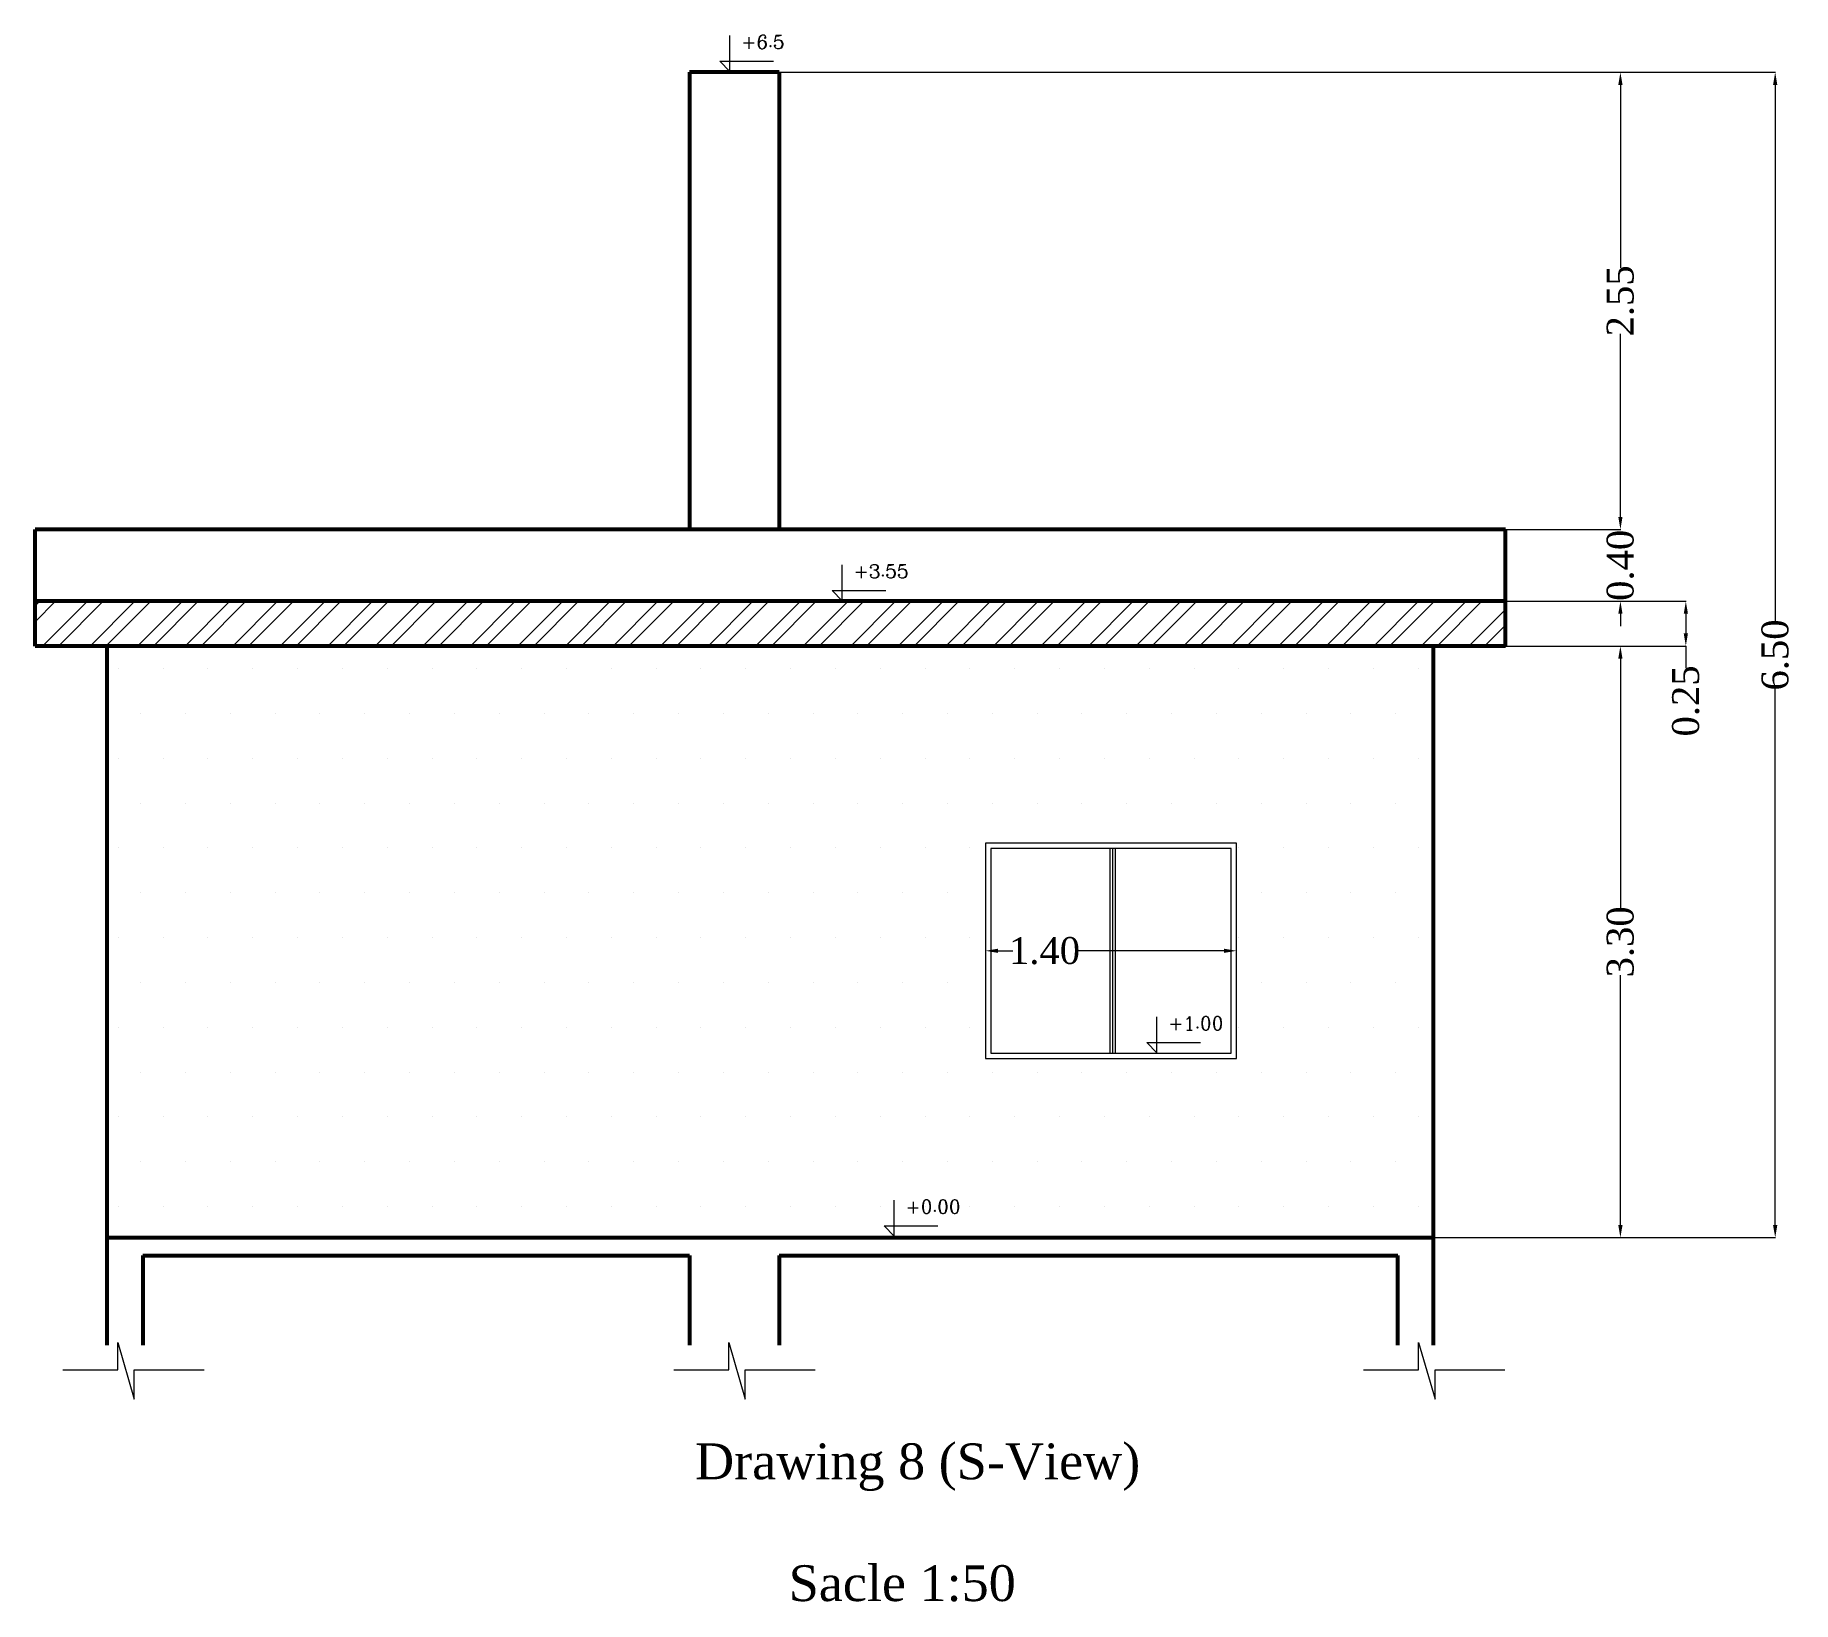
# Model space of a CAD drawing. Extents: x 159757.6 to 159806.1, y 183469.7 to 183536.
# Drawn here: x 159778.66 to 159788.46, y 183527.27 to 183536.01 of the extents above; entities that cross this region are included whole.
import ezdxf

# ---------------------------------------------------------------- set-up
doc = ezdxf.new("R2010")
doc.units = 0
doc.header["$MEASUREMENT"] = 0
doc.header["$PDSIZE"] = 2
for name, color, linetype in [('04', 1, 'Continuous'), ('DIM6', 180, 'Continuous'), ('M1', 3, 'Continuous')]:
    doc.layers.add(name, color=color, linetype=linetype)
doc.layers.add('LINE-NUSS', color=255, linetype='Continuous', lineweight=70)
doc.styles.add('ATT', font='TXT')
doc.styles.get("Standard").update_dxf_attribs({"font": 'times.ttf', "height": 0.15})
doc.styles.add('style13', font='times.ttf', dxfattribs={"height": 0.06})
doc.styles.add('STYLE2', font='romanc.shx', dxfattribs={"height": 50})
doc.dimstyles.new('Copy of dss', dxfattribs={"dimtxt": 0.18, "dimasz": 0.07, "dimexe": 0.18, "dimexo": 0.0625, "dimgap": 0.09, "dimtad": 0, "dimtoh": 1, "dimrnd": 0.05, "dimzin": 0, "dimdsep": 46, "dimtxsty": 'ATT', "dimcen": 0.09, "dimse1": 1, "dimse2": 1, "dimclrd": 8, "dimclrt": 2, "dimadec": 0, "dimazin": 0, "dimtfac": 1, "dimtofl": 0, "dimtmove": 0, "dimatfit": 3, "dimfxl": 0.18, "dimtolj": 1, "dimtzin": 0, "dimarcsym": 0})

msp = doc.modelspace()

# ---------------------------------------------------------------- texts
at = {"layer": 'DIM6', "color": 7, "linetype": 'Continuous', "style": 'style13'}
for s, p in [('Drawing 8 (S-View)', (159782.3419, 183527.9521)), ('Sacle 1:50', (159782.8643, 183527.2726))]:
    msp.add_text(s, height=0.2, dxfattribs=at).set_placement(p)
at = {"layer": 'M1', "color": 0, "linetype": 'ByBlock', "style": 'STYLE2'}
for s, p in [('+6.5', (159782.5989, 183535.9305)), ('+3.55', (159783.2253, 183532.9784)), ('+1.00', (159784.981, 183530.4569)), ('+0.00', (159783.5152, 183529.434))]:
    msp.add_text(s, height=0.07644, dxfattribs=at).set_placement(p)

# ---------------------------------------------------------------- blocks, each defined once
blk = doc.blocks.new('*D145')
at = {"layer": 'DEFPOINTS', "color": 0, "linetype": 'Continuous', "transparency": 16777216}
for p in [(159786.4615, 183532.5996), (159787.5032, 183532.5996), (159786.4615, 183529.2996)]:
    blk.add_point(p, dxfattribs=at)
at = {"layer": 'DIM6', "color": 0, "linetype": 'Continuous', "lineweight": -2, "transparency": 16777216}
for p, q in [((159786.4635, 183532.5996), (159787.5047, 183532.5996)), ((159786.4635, 183529.2996), (159787.5047, 183529.2996))]:
    blk.add_line(p, q, dxfattribs=at)
at = {"layer": 'DIM6', "color": 7, "linetype": 'Continuous', "lineweight": -2, "transparency": 16777216}
for p, q in [((159787.5032, 183532.5296), (159787.5032, 183531.135)), ((159787.5032, 183529.3696), (159787.5032, 183530.7643))]:
    blk.add_line(p, q, dxfattribs=at)
at = {"layer": 'DIM6', "color": 7, "linetype": 'Continuous', "transparency": 16777216}
for points in [[(159787.4915, 183532.5296), (159787.5149, 183532.5296), (159787.5032, 183532.5996)], [(159787.4915, 183529.3696), (159787.5149, 183529.3696), (159787.5032, 183529.2996)]]:
    blk.add_solid(points, dxfattribs=at)
at = {"layer": 'DIM6', "color": 7, "linetype": 'Continuous', "transparency": 16777216, "insert": (159787.5032, 183530.9496), "char_height": 0.15, "attachment_point": 5, "rotation": 90}
blk.add_mtext('\\A1;3.30', dxfattribs=at)
blk = doc.blocks.new('*D146')
at = {"layer": 'DEFPOINTS', "color": 0, "linetype": 'Continuous', "transparency": 16777216}
for p in [(159786.8615, 183532.8496), (159787.8681, 183532.8496), (159786.4615, 183532.5996)]:
    blk.add_point(p, dxfattribs=at)
at = {"layer": 'DIM6', "color": 0, "linetype": 'Continuous', "lineweight": -2, "transparency": 16777216}
for p, q in [((159786.8635, 183532.8496), (159787.8696, 183532.8496)), ((159786.4635, 183532.5996), (159787.8696, 183532.5996))]:
    blk.add_line(p, q, dxfattribs=at)
at = {"layer": 'DIM6', "color": 7, "linetype": 'Continuous', "lineweight": -2, "transparency": 16777216}
for p, q in [((159787.8681, 183532.7796), (159787.8681, 183532.6696)), ((159787.8681, 183532.5996), (159787.8681, 183532.4759))]:
    blk.add_line(p, q, dxfattribs=at)
at = {"layer": 'DIM6', "color": 7, "linetype": 'Continuous', "transparency": 16777216}
for points in [[(159787.8564, 183532.7796), (159787.8798, 183532.7796), (159787.8681, 183532.8496)], [(159787.8564, 183532.6696), (159787.8798, 183532.6696), (159787.8681, 183532.5996)]]:
    blk.add_solid(points, dxfattribs=at)
at = {"layer": 'DIM6', "color": 7, "linetype": 'Continuous', "transparency": 16777216, "insert": (159787.8681, 183532.2934), "char_height": 0.15, "attachment_point": 5, "rotation": 90}
blk.add_mtext('\\A1;0.25', dxfattribs=at)
blk = doc.blocks.new('*D147')
at = {"layer": 'DEFPOINTS', "color": 0, "linetype": 'Continuous', "transparency": 16777216}
for p in [(159786.8615, 183533.2496), (159787.5032, 183533.2496), (159786.8615, 183532.8496)]:
    blk.add_point(p, dxfattribs=at)
at = {"layer": 'DIM6', "color": 7, "linetype": 'Continuous', "lineweight": -2, "transparency": 16777216}
for p, q in [((159787.5032, 183533.3196), (159787.5032, 183533.3896)), ((159787.5032, 183532.7796), (159787.5032, 183532.7096))]:
    blk.add_line(p, q, dxfattribs=at)
at = {"layer": 'DIM6', "color": 0, "linetype": 'Continuous', "lineweight": -2, "transparency": 16777216}
for p, q in [((159786.8635, 183533.2496), (159787.5047, 183533.2496)), ((159786.8635, 183532.8496), (159787.5047, 183532.8496))]:
    blk.add_line(p, q, dxfattribs=at)
at = {"layer": 'DIM6', "color": 7, "linetype": 'Continuous', "transparency": 16777216}
for points in [[(159787.4915, 183533.3196), (159787.5149, 183533.3196), (159787.5032, 183533.2496)], [(159787.4915, 183532.7796), (159787.5149, 183532.7796), (159787.5032, 183532.8496)]]:
    blk.add_solid(points, dxfattribs=at)
at = {"layer": 'DIM6', "color": 7, "linetype": 'Continuous', "transparency": 16777216, "insert": (159787.5032, 183533.0496), "char_height": 0.15, "attachment_point": 5, "rotation": 90}
blk.add_mtext('\\A1;0.40', dxfattribs=at)
blk = doc.blocks.new('*D148')
at = {"layer": 'DEFPOINTS', "color": 0, "linetype": 'Continuous', "transparency": 16777216}
for p in [(159782.8115, 183535.7996), (159787.5032, 183535.7996), (159786.8615, 183533.2496)]:
    blk.add_point(p, dxfattribs=at)
at = {"layer": 'DIM6', "color": 0, "linetype": 'Continuous', "lineweight": -2, "transparency": 16777216}
for p, q in [((159782.8135, 183535.7996), (159787.5047, 183535.7996)), ((159786.8635, 183533.2496), (159787.5047, 183533.2496))]:
    blk.add_line(p, q, dxfattribs=at)
at = {"layer": 'DIM6', "color": 7, "linetype": 'Continuous', "lineweight": -2, "transparency": 16777216}
for p, q in [((159787.5032, 183535.7296), (159787.5032, 183534.7088)), ((159787.5032, 183533.3196), (159787.5032, 183534.3405))]:
    blk.add_line(p, q, dxfattribs=at)
at = {"layer": 'DIM6', "color": 7, "linetype": 'Continuous', "transparency": 16777216}
for points in [[(159787.4915, 183535.7296), (159787.5149, 183535.7296), (159787.5032, 183535.7996)], [(159787.4915, 183533.3196), (159787.5149, 183533.3196), (159787.5032, 183533.2496)]]:
    blk.add_solid(points, dxfattribs=at)
at = {"layer": 'DIM6', "color": 7, "linetype": 'Continuous', "transparency": 16777216, "insert": (159787.5032, 183534.5246), "char_height": 0.15, "attachment_point": 5, "rotation": 90}
blk.add_mtext('\\A1;2.55', dxfattribs=at)
blk = doc.blocks.new('*D149')
at = {"layer": 'DEFPOINTS', "color": 0, "linetype": 'Continuous', "transparency": 16777216}
for p in [(159782.8135, 183535.7996), (159788.3665, 183535.7996), (159786.4635, 183529.2996)]:
    blk.add_point(p, dxfattribs=at)
at = {"layer": 'DIM6', "color": 0, "linetype": 'Continuous', "lineweight": -2, "transparency": 16777216}
for p, q in [((159782.8155, 183535.7996), (159788.368, 183535.7996)), ((159786.4655, 183529.2996), (159788.368, 183529.2996))]:
    blk.add_line(p, q, dxfattribs=at)
at = {"layer": 'DIM6', "color": 7, "linetype": 'Continuous', "lineweight": -2, "transparency": 16777216}
for p, q in [((159788.3665, 183535.7296), (159788.3665, 183532.7347)), ((159788.3665, 183529.3696), (159788.3665, 183532.3645))]:
    blk.add_line(p, q, dxfattribs=at)
at = {"layer": 'DIM6', "color": 7, "linetype": 'Continuous', "transparency": 16777216}
for points in [[(159788.3548, 183535.7296), (159788.3782, 183535.7296), (159788.3665, 183535.7996)], [(159788.3548, 183529.3696), (159788.3782, 183529.3696), (159788.3665, 183529.2996)]]:
    blk.add_solid(points, dxfattribs=at)
at = {"layer": 'DIM6', "color": 7, "linetype": 'Continuous', "transparency": 16777216, "insert": (159788.3665, 183532.5496), "char_height": 0.15, "attachment_point": 5, "rotation": 90}
blk.add_mtext('\\A1;6.50', dxfattribs=at)
blk = doc.blocks.new('*D150')
at = {"layer": 'DEFPOINTS', "color": 0, "linetype": 'Continuous', "transparency": 16777216}
for p in [(159783.9615, 183530.8996), (159785.3615, 183530.8996), (159785.3615, 183530.8996)]:
    blk.add_point(p, dxfattribs=at)
at = {"layer": 'DIM6', "color": 0, "linetype": 'Continuous', "lineweight": -2, "transparency": 16777216}
for p, q in [((159783.9615, 183530.9016), (159783.9615, 183530.9011)), ((159785.3615, 183530.9016), (159785.3615, 183530.9011))]:
    blk.add_line(p, q, dxfattribs=at)
at = {"layer": 'DIM6', "color": 7, "linetype": 'Continuous', "lineweight": -2, "transparency": 16777216}
for p, q in [((159784.0315, 183530.8996), (159784.1144, 183530.8996)), ((159785.2915, 183530.8996), (159784.4681, 183530.8996))]:
    blk.add_line(p, q, dxfattribs=at)
at = {"layer": 'DIM6', "color": 7, "linetype": 'Continuous', "transparency": 16777216}
for points in [[(159784.0315, 183530.9113), (159784.0315, 183530.888), (159783.9615, 183530.8996)], [(159785.2915, 183530.9113), (159785.2915, 183530.888), (159785.3615, 183530.8996)]]:
    blk.add_solid(points, dxfattribs=at)
at = {"layer": 'DIM6', "color": 7, "linetype": 'Continuous', "transparency": 16777216, "insert": (159784.2913, 183530.8996), "char_height": 0.15, "attachment_point": 5}
blk.add_mtext('\\A1;1.40', dxfattribs=at)

# ---------------------------------------------------------------- dimensions: what is measured, and where the dimension line sits
at = {"layer": 'DIM6', "color": 7, "linetype": 'Continuous'}
for base, p1, p2, picture, middle in [((159787.5032, 183535.7996), (159786.8615, 183533.2496), (159782.8115, 183535.7996), '*D148', (159787.5032, 183534.5246)), ((159788.3665, 183535.7996), (159786.4635, 183529.2996), (159782.8135, 183535.7996), '*D149', (159788.3665, 183532.5496)), ((159787.5032, 183533.2496), (159786.8615, 183532.8496), (159786.8615, 183533.2496), '*D147', (159787.5032, 183533.0496)), ((159787.5032, 183532.5996), (159786.4615, 183529.2996), (159786.4615, 183532.5996), '*D145', (159787.5032, 183530.9496))]:
    dim = msp.add_linear_dim(base=base, p1=p1, p2=p2, angle=90, dimstyle='Copy of dss', override={"dimtxt": 0.05, "dimexe": 0.0015, "dimexo": 0.002, "dimgap": 0, "dimtoh": 0, "dimtxsty": 'Standard', "dimse1": 0, "dimse2": 0, "dimclrd": 7, "dimclrt": 7, "dimfxl": 0}, dxfattribs=at)
    dim.commit()
    dim.dimension.update_dxf_attribs({"geometry": picture, "text_midpoint": middle})
dim = msp.add_linear_dim(base=(159787.8681, 183532.8496), p1=(159786.4615, 183532.5996), p2=(159786.8615, 183532.8496), angle=90, dimstyle='Copy of dss', override={"dimtxt": 0.05, "dimexe": 0.0015, "dimexo": 0.002, "dimgap": 0, "dimtoh": 0, "dimtxsty": 'Standard', "dimse1": 0, "dimse2": 0, "dimclrd": 7, "dimclrt": 7, "dimfxl": 0}, dxfattribs=at)
dim.commit()
dim.dimension.update_dxf_attribs({"geometry": '*D146', "text_midpoint": (159787.8681, 183532.2934), "dimtype": 160})
dim = msp.add_linear_dim(base=(159785.3615, 183530.8996), p1=(159783.9615, 183530.8996), p2=(159785.3615, 183530.8996), dimstyle='Copy of dss', override={"dimtxt": 0.05, "dimexe": 0.0015, "dimexo": 0.002, "dimgap": 0, "dimtoh": 0, "dimtxsty": 'Standard', "dimse1": 0, "dimse2": 0, "dimclrd": 7, "dimclrt": 7, "dimfxl": 0}, dxfattribs=at)
dim.commit()
dim.dimension.update_dxf_attribs({"geometry": '*D150', "text_midpoint": (159784.2913, 183530.8996), "dimtype": 160})

# ---------------------------------------------------------------- hatches: boundary and pattern name
at = {"layer": 'DIM6', "linetype": 'Continuous'}
h = msp.add_hatch(dxfattribs=at)
h.set_pattern_fill('ANSI32', scale=0.5, style=0)
h.set_pattern_definition([(45, (0, 10.22356), (-0.13258252147, 0.13258252147), []), (45, (0.08839, 10.22356), (-0.13258252147, 0.13258252147), [])])
h.paths.add_polyline_path([(159778.6615, 183532.5996), (159786.8615, 183532.5996), (159786.8615, 183532.8496), (159778.6615, 183532.8496)])

# ---------------------------------------------------------------- linework, layer by layer
at = {"layer": '04', "color": 0}
for p, q in [((159782.5363, 183535.8046), (159782.5363, 183536.0046)), ((159782.4797, 183535.8612), (159782.5363, 183535.8046)), ((159782.4797, 183535.8612), (159782.7797, 183535.8612)), ((159783.1626, 183532.8525), (159783.1626, 183533.0525)), ((159783.1061, 183532.9091), (159783.1626, 183532.8525)), ((159783.1061, 183532.9091), (159783.4061, 183532.9091)), ((159784.9184, 183530.331), (159784.9184, 183530.531)), ((159784.8618, 183530.3876), (159784.9184, 183530.331)), ((159784.8618, 183530.3876), (159785.1618, 183530.3876)), ((159783.4525, 183529.3082), (159783.4525, 183529.5082)), ((159783.396, 183529.3647), (159783.4525, 183529.3082)), ((159783.396, 183529.3647), (159783.696, 183529.3647))]:
    msp.add_line(p, q, dxfattribs=at)
at = {"layer": 'DIM6', "color": 7, "linetype": 'Continuous'}
for p, q in [((159779.125, 183532.4736), (159779.125, 183532.4736)), ((159779.375, 183532.4736), (159779.375, 183532.4736)), ((159779.625, 183532.4736), (159779.625, 183532.4736)), ((159779.875, 183532.4736), (159779.875, 183532.4736)), ((159780.125, 183532.4736), (159780.125, 183532.4736)), ((159780.375, 183532.4736), (159780.375, 183532.4736)), ((159780.625, 183532.4736), (159780.625, 183532.4736)), ((159780.875, 183532.4736), (159780.875, 183532.4736)), ((159781.125, 183532.4736), (159781.125, 183532.4736)), ((159781.375, 183532.4736), (159781.375, 183532.4736)), ((159781.625, 183532.4736), (159781.625, 183532.4736)), ((159781.875, 183532.4736), (159781.875, 183532.4736)), ((159782.125, 183532.4736), (159782.125, 183532.4736)), ((159782.375, 183532.4736), (159782.375, 183532.4736)), ((159782.625, 183532.4736), (159782.625, 183532.4736)), ((159782.875, 183532.4736), (159782.875, 183532.4736)), ((159783.125, 183532.4736), (159783.125, 183532.4736)), ((159783.375, 183532.4736), (159783.375, 183532.4736)), ((159783.625, 183532.4736), (159783.625, 183532.4736)), ((159783.875, 183532.4736), (159783.875, 183532.4736)), ((159784.125, 183532.4736), (159784.125, 183532.4736)), ((159784.375, 183532.4736), (159784.375, 183532.4736)), ((159784.625, 183532.4736), (159784.625, 183532.4736)), ((159784.875, 183532.4736), (159784.875, 183532.4736)), ((159785.125, 183532.4736), (159785.125, 183532.4736)), ((159785.375, 183532.4736), (159785.375, 183532.4736)), ((159785.625, 183532.4736), (159785.625, 183532.4736)), ((159785.875, 183532.4736), (159785.875, 183532.4736)), ((159786.125, 183532.4736), (159786.125, 183532.4736)), ((159786.375, 183532.4736), (159786.375, 183532.4736)), ((159779.25, 183532.2236), (159779.25, 183532.2236)), ((159779.5, 183532.2236), (159779.5, 183532.2236)), ((159779.75, 183532.2236), (159779.75, 183532.2236)), ((159780, 183532.2236), (159780, 183532.2236)), ((159780.25, 183532.2236), (159780.25, 183532.2236)), ((159780.5, 183532.2236), (159780.5, 183532.2236)), ((159780.75, 183532.2236), (159780.75, 183532.2236)), ((159781, 183532.2236), (159781, 183532.2236)), ((159781.25, 183532.2236), (159781.25, 183532.2236)), ((159781.5, 183532.2236), (159781.5, 183532.2236)), ((159781.75, 183532.2236), (159781.75, 183532.2236)), ((159782, 183532.2236), (159782, 183532.2236)), ((159782.25, 183532.2236), (159782.25, 183532.2236)), ((159782.5, 183532.2236), (159782.5, 183532.2236)), ((159782.75, 183532.2236), (159782.75, 183532.2236)), ((159783, 183532.2236), (159783, 183532.2236)), ((159783.25, 183532.2236), (159783.25, 183532.2236)), ((159783.5, 183532.2236), (159783.5, 183532.2236)), ((159783.75, 183532.2236), (159783.75, 183532.2236)), ((159784, 183532.2236), (159784, 183532.2236)), ((159784.25, 183532.2236), (159784.25, 183532.2236)), ((159784.5, 183532.2236), (159784.5, 183532.2236)), ((159784.75, 183532.2236), (159784.75, 183532.2236)), ((159785, 183532.2236), (159785, 183532.2236)), ((159785.25, 183532.2236), (159785.25, 183532.2236)), ((159785.5, 183532.2236), (159785.5, 183532.2236)), ((159785.75, 183532.2236), (159785.75, 183532.2236)), ((159786, 183532.2236), (159786, 183532.2236)), ((159786.25, 183532.2236), (159786.25, 183532.2236)), ((159779.125, 183531.9736), (159779.125, 183531.9736)), ((159779.375, 183531.9736), (159779.375, 183531.9736)), ((159779.625, 183531.9736), (159779.625, 183531.9736)), ((159779.875, 183531.9736), (159779.875, 183531.9736)), ((159780.125, 183531.9736), (159780.125, 183531.9736)), ((159780.375, 183531.9736), (159780.375, 183531.9736)), ((159780.625, 183531.9736), (159780.625, 183531.9736)), ((159780.875, 183531.9736), (159780.875, 183531.9736)), ((159781.125, 183531.9736), (159781.125, 183531.9736)), ((159781.375, 183531.9736), (159781.375, 183531.9736)), ((159781.625, 183531.9736), (159781.625, 183531.9736)), ((159781.875, 183531.9736), (159781.875, 183531.9736)), ((159782.125, 183531.9736), (159782.125, 183531.9736)), ((159782.375, 183531.9736), (159782.375, 183531.9736)), ((159782.625, 183531.9736), (159782.625, 183531.9736)), ((159782.875, 183531.9736), (159782.875, 183531.9736)), ((159783.125, 183531.9736), (159783.125, 183531.9736)), ((159783.375, 183531.9736), (159783.375, 183531.9736)), ((159783.625, 183531.9736), (159783.625, 183531.9736)), ((159783.875, 183531.9736), (159783.875, 183531.9736)), ((159784.125, 183531.9736), (159784.125, 183531.9736)), ((159784.375, 183531.9736), (159784.375, 183531.9736)), ((159784.625, 183531.9736), (159784.625, 183531.9736)), ((159784.875, 183531.9736), (159784.875, 183531.9736)), ((159785.125, 183531.9736), (159785.125, 183531.9736)), ((159785.375, 183531.9736), (159785.375, 183531.9736)), ((159785.625, 183531.9736), (159785.625, 183531.9736)), ((159785.875, 183531.9736), (159785.875, 183531.9736)), ((159786.125, 183531.9736), (159786.125, 183531.9736)), ((159786.375, 183531.9736), (159786.375, 183531.9736)), ((159779.25, 183531.7236), (159779.25, 183531.7236)), ((159779.5, 183531.7236), (159779.5, 183531.7236)), ((159779.75, 183531.7236), (159779.75, 183531.7236)), ((159780, 183531.7236), (159780, 183531.7236)), ((159780.25, 183531.7236), (159780.25, 183531.7236)), ((159780.5, 183531.7236), (159780.5, 183531.7236)), ((159780.75, 183531.7236), (159780.75, 183531.7236)), ((159781, 183531.7236), (159781, 183531.7236)), ((159781.25, 183531.7236), (159781.25, 183531.7236)), ((159781.5, 183531.7236), (159781.5, 183531.7236)), ((159781.75, 183531.7236), (159781.75, 183531.7236)), ((159782, 183531.7236), (159782, 183531.7236)), ((159782.25, 183531.7236), (159782.25, 183531.7236)), ((159782.5, 183531.7236), (159782.5, 183531.7236)), ((159782.75, 183531.7236), (159782.75, 183531.7236)), ((159783, 183531.7236), (159783, 183531.7236)), ((159783.25, 183531.7236), (159783.25, 183531.7236)), ((159783.5, 183531.7236), (159783.5, 183531.7236)), ((159783.75, 183531.7236), (159783.75, 183531.7236)), ((159784, 183531.7236), (159784, 183531.7236)), ((159784.25, 183531.7236), (159784.25, 183531.7236)), ((159784.5, 183531.7236), (159784.5, 183531.7236)), ((159784.75, 183531.7236), (159784.75, 183531.7236)), ((159785, 183531.7236), (159785, 183531.7236)), ((159785.25, 183531.7236), (159785.25, 183531.7236)), ((159785.5, 183531.7236), (159785.5, 183531.7236)), ((159785.75, 183531.7236), (159785.75, 183531.7236)), ((159786, 183531.7236), (159786, 183531.7236)), ((159786.25, 183531.7236), (159786.25, 183531.7236)), ((159779.125, 183531.4736), (159779.125, 183531.4736)), ((159779.375, 183531.4736), (159779.375, 183531.4736)), ((159779.625, 183531.4736), (159779.625, 183531.4736)), ((159779.875, 183531.4736), (159779.875, 183531.4736)), ((159780.125, 183531.4736), (159780.125, 183531.4736)), ((159780.375, 183531.4736), (159780.375, 183531.4736)), ((159780.625, 183531.4736), (159780.625, 183531.4736)), ((159780.875, 183531.4736), (159780.875, 183531.4736)), ((159781.125, 183531.4736), (159781.125, 183531.4736)), ((159781.375, 183531.4736), (159781.375, 183531.4736)), ((159781.625, 183531.4736), (159781.625, 183531.4736)), ((159781.875, 183531.4736), (159781.875, 183531.4736)), ((159782.125, 183531.4736), (159782.125, 183531.4736)), ((159782.375, 183531.4736), (159782.375, 183531.4736)), ((159782.625, 183531.4736), (159782.625, 183531.4736)), ((159782.875, 183531.4736), (159782.875, 183531.4736)), ((159783.125, 183531.4736), (159783.125, 183531.4736)), ((159783.375, 183531.4736), (159783.375, 183531.4736)), ((159783.625, 183531.4736), (159783.625, 183531.4736)), ((159783.875, 183531.4736), (159783.875, 183531.4736)), ((159785.3315, 183531.4696), (159783.9915, 183531.4696)), ((159783.9915, 183531.4696), (159783.9915, 183530.3296)), ((159784.6565, 183530.3296), (159784.6565, 183531.4696)), ((159784.6715, 183530.3296), (159784.6715, 183531.4696)), ((159784.6865, 183530.3296), (159784.6865, 183531.4696)), ((159785.3315, 183530.3296), (159785.3315, 183531.4696)), ((159785.375, 183531.4736), (159785.375, 183531.4736)), ((159785.625, 183531.4736), (159785.625, 183531.4736)), ((159785.875, 183531.4736), (159785.875, 183531.4736)), ((159786.125, 183531.4736), (159786.125, 183531.4736)), ((159786.375, 183531.4736), (159786.375, 183531.4736)), ((159779.25, 183531.2236), (159779.25, 183531.2236)), ((159779.5, 183531.2236), (159779.5, 183531.2236)), ((159779.75, 183531.2236), (159779.75, 183531.2236)), ((159780, 183531.2236), (159780, 183531.2236)), ((159780.25, 183531.2236), (159780.25, 183531.2236)), ((159780.5, 183531.2236), (159780.5, 183531.2236)), ((159780.75, 183531.2236), (159780.75, 183531.2236)), ((159781, 183531.2236), (159781, 183531.2236)), ((159781.25, 183531.2236), (159781.25, 183531.2236)), ((159781.5, 183531.2236), (159781.5, 183531.2236)), ((159781.75, 183531.2236), (159781.75, 183531.2236)), ((159782, 183531.2236), (159782, 183531.2236)), ((159782.25, 183531.2236), (159782.25, 183531.2236)), ((159782.5, 183531.2236), (159782.5, 183531.2236)), ((159782.75, 183531.2236), (159782.75, 183531.2236)), ((159783, 183531.2236), (159783, 183531.2236)), ((159783.25, 183531.2236), (159783.25, 183531.2236)), ((159783.5, 183531.2236), (159783.5, 183531.2236)), ((159783.75, 183531.2236), (159783.75, 183531.2236)), ((159785.5, 183531.2236), (159785.5, 183531.2236)), ((159785.75, 183531.2236), (159785.75, 183531.2236)), ((159786, 183531.2236), (159786, 183531.2236)), ((159786.25, 183531.2236), (159786.25, 183531.2236)), ((159779.125, 183530.9736), (159779.125, 183530.9736)), ((159779.375, 183530.9736), (159779.375, 183530.9736)), ((159779.625, 183530.9736), (159779.625, 183530.9736)), ((159779.875, 183530.9736), (159779.875, 183530.9736)), ((159780.125, 183530.9736), (159780.125, 183530.9736)), ((159780.375, 183530.9736), (159780.375, 183530.9736)), ((159780.625, 183530.9736), (159780.625, 183530.9736)), ((159780.875, 183530.9736), (159780.875, 183530.9736)), ((159781.125, 183530.9736), (159781.125, 183530.9736)), ((159781.375, 183530.9736), (159781.375, 183530.9736)), ((159781.625, 183530.9736), (159781.625, 183530.9736)), ((159781.875, 183530.9736), (159781.875, 183530.9736)), ((159782.125, 183530.9736), (159782.125, 183530.9736)), ((159782.375, 183530.9736), (159782.375, 183530.9736)), ((159782.625, 183530.9736), (159782.625, 183530.9736)), ((159782.875, 183530.9736), (159782.875, 183530.9736)), ((159783.125, 183530.9736), (159783.125, 183530.9736)), ((159783.375, 183530.9736), (159783.375, 183530.9736)), ((159783.625, 183530.9736), (159783.625, 183530.9736)), ((159783.875, 183530.9736), (159783.875, 183530.9736)), ((159785.375, 183530.9736), (159785.375, 183530.9736)), ((159785.625, 183530.9736), (159785.625, 183530.9736)), ((159785.875, 183530.9736), (159785.875, 183530.9736)), ((159786.125, 183530.9736), (159786.125, 183530.9736)), ((159786.375, 183530.9736), (159786.375, 183530.9736)), ((159779.25, 183530.7236), (159779.25, 183530.7236)), ((159779.5, 183530.7236), (159779.5, 183530.7236)), ((159779.75, 183530.7236), (159779.75, 183530.7236)), ((159780, 183530.7236), (159780, 183530.7236)), ((159780.25, 183530.7236), (159780.25, 183530.7236)), ((159780.5, 183530.7236), (159780.5, 183530.7236)), ((159780.75, 183530.7236), (159780.75, 183530.7236)), ((159781, 183530.7236), (159781, 183530.7236)), ((159781.25, 183530.7236), (159781.25, 183530.7236)), ((159781.5, 183530.7236), (159781.5, 183530.7236)), ((159781.75, 183530.7236), (159781.75, 183530.7236)), ((159782, 183530.7236), (159782, 183530.7236)), ((159782.25, 183530.7236), (159782.25, 183530.7236)), ((159782.5, 183530.7236), (159782.5, 183530.7236)), ((159782.75, 183530.7236), (159782.75, 183530.7236)), ((159783, 183530.7236), (159783, 183530.7236)), ((159783.25, 183530.7236), (159783.25, 183530.7236)), ((159783.5, 183530.7236), (159783.5, 183530.7236)), ((159783.75, 183530.7236), (159783.75, 183530.7236)), ((159785.5, 183530.7236), (159785.5, 183530.7236)), ((159785.75, 183530.7236), (159785.75, 183530.7236)), ((159786, 183530.7236), (159786, 183530.7236)), ((159786.25, 183530.7236), (159786.25, 183530.7236)), ((159779.125, 183530.4736), (159779.125, 183530.4736)), ((159779.375, 183530.4736), (159779.375, 183530.4736)), ((159779.625, 183530.4736), (159779.625, 183530.4736)), ((159779.875, 183530.4736), (159779.875, 183530.4736)), ((159780.125, 183530.4736), (159780.125, 183530.4736)), ((159780.375, 183530.4736), (159780.375, 183530.4736)), ((159780.625, 183530.4736), (159780.625, 183530.4736)), ((159780.875, 183530.4736), (159780.875, 183530.4736)), ((159781.125, 183530.4736), (159781.125, 183530.4736)), ((159781.375, 183530.4736), (159781.375, 183530.4736)), ((159781.625, 183530.4736), (159781.625, 183530.4736)), ((159781.875, 183530.4736), (159781.875, 183530.4736)), ((159782.125, 183530.4736), (159782.125, 183530.4736)), ((159782.375, 183530.4736), (159782.375, 183530.4736)), ((159782.625, 183530.4736), (159782.625, 183530.4736)), ((159782.875, 183530.4736), (159782.875, 183530.4736)), ((159783.125, 183530.4736), (159783.125, 183530.4736)), ((159783.375, 183530.4736), (159783.375, 183530.4736)), ((159783.625, 183530.4736), (159783.625, 183530.4736)), ((159783.875, 183530.4736), (159783.875, 183530.4736)), ((159785.375, 183530.4736), (159785.375, 183530.4736)), ((159785.625, 183530.4736), (159785.625, 183530.4736)), ((159785.875, 183530.4736), (159785.875, 183530.4736)), ((159786.125, 183530.4736), (159786.125, 183530.4736)), ((159786.375, 183530.4736), (159786.375, 183530.4736)), ((159783.9915, 183530.3296), (159785.3315, 183530.3296)), ((159779.25, 183530.2236), (159779.25, 183530.2236)), ((159779.5, 183530.2236), (159779.5, 183530.2236)), ((159779.75, 183530.2236), (159779.75, 183530.2236)), ((159780, 183530.2236), (159780, 183530.2236)), ((159780.25, 183530.2236), (159780.25, 183530.2236)), ((159780.5, 183530.2236), (159780.5, 183530.2236)), ((159780.75, 183530.2236), (159780.75, 183530.2236)), ((159781, 183530.2236), (159781, 183530.2236)), ((159781.25, 183530.2236), (159781.25, 183530.2236)), ((159781.5, 183530.2236), (159781.5, 183530.2236)), ((159781.75, 183530.2236), (159781.75, 183530.2236)), ((159782, 183530.2236), (159782, 183530.2236)), ((159782.25, 183530.2236), (159782.25, 183530.2236)), ((159782.5, 183530.2236), (159782.5, 183530.2236)), ((159782.75, 183530.2236), (159782.75, 183530.2236)), ((159783, 183530.2236), (159783, 183530.2236)), ((159783.25, 183530.2236), (159783.25, 183530.2236)), ((159783.5, 183530.2236), (159783.5, 183530.2236)), ((159783.75, 183530.2236), (159783.75, 183530.2236)), ((159784, 183530.2236), (159784, 183530.2236)), ((159784.25, 183530.2236), (159784.25, 183530.2236)), ((159784.5, 183530.2236), (159784.5, 183530.2236)), ((159784.75, 183530.2236), (159784.75, 183530.2236)), ((159785, 183530.2236), (159785, 183530.2236)), ((159785.25, 183530.2236), (159785.25, 183530.2236)), ((159785.5, 183530.2236), (159785.5, 183530.2236)), ((159785.75, 183530.2236), (159785.75, 183530.2236)), ((159786, 183530.2236), (159786, 183530.2236)), ((159786.25, 183530.2236), (159786.25, 183530.2236)), ((159779.125, 183529.9736), (159779.125, 183529.9736)), ((159779.375, 183529.9736), (159779.375, 183529.9736)), ((159779.625, 183529.9736), (159779.625, 183529.9736)), ((159779.875, 183529.9736), (159779.875, 183529.9736)), ((159780.125, 183529.9736), (159780.125, 183529.9736)), ((159780.375, 183529.9736), (159780.375, 183529.9736)), ((159780.625, 183529.9736), (159780.625, 183529.9736)), ((159780.875, 183529.9736), (159780.875, 183529.9736)), ((159781.125, 183529.9736), (159781.125, 183529.9736)), ((159781.375, 183529.9736), (159781.375, 183529.9736)), ((159781.625, 183529.9736), (159781.625, 183529.9736)), ((159781.875, 183529.9736), (159781.875, 183529.9736)), ((159782.125, 183529.9736), (159782.125, 183529.9736)), ((159782.375, 183529.9736), (159782.375, 183529.9736)), ((159782.625, 183529.9736), (159782.625, 183529.9736)), ((159782.875, 183529.9736), (159782.875, 183529.9736)), ((159783.125, 183529.9736), (159783.125, 183529.9736)), ((159783.375, 183529.9736), (159783.375, 183529.9736)), ((159783.625, 183529.9736), (159783.625, 183529.9736)), ((159783.875, 183529.9736), (159783.875, 183529.9736)), ((159784.125, 183529.9736), (159784.125, 183529.9736)), ((159784.375, 183529.9736), (159784.375, 183529.9736)), ((159784.625, 183529.9736), (159784.625, 183529.9736)), ((159784.875, 183529.9736), (159784.875, 183529.9736)), ((159785.125, 183529.9736), (159785.125, 183529.9736)), ((159785.375, 183529.9736), (159785.375, 183529.9736)), ((159785.625, 183529.9736), (159785.625, 183529.9736)), ((159785.875, 183529.9736), (159785.875, 183529.9736)), ((159786.125, 183529.9736), (159786.125, 183529.9736)), ((159786.375, 183529.9736), (159786.375, 183529.9736)), ((159779.25, 183529.7236), (159779.25, 183529.7236)), ((159779.5, 183529.7236), (159779.5, 183529.7236)), ((159779.75, 183529.7236), (159779.75, 183529.7236)), ((159780, 183529.7236), (159780, 183529.7236)), ((159780.25, 183529.7236), (159780.25, 183529.7236)), ((159780.5, 183529.7236), (159780.5, 183529.7236)), ((159780.75, 183529.7236), (159780.75, 183529.7236)), ((159781, 183529.7236), (159781, 183529.7236)), ((159781.25, 183529.7236), (159781.25, 183529.7236)), ((159781.5, 183529.7236), (159781.5, 183529.7236)), ((159781.75, 183529.7236), (159781.75, 183529.7236)), ((159782, 183529.7236), (159782, 183529.7236)), ((159782.25, 183529.7236), (159782.25, 183529.7236)), ((159782.5, 183529.7236), (159782.5, 183529.7236)), ((159782.75, 183529.7236), (159782.75, 183529.7236)), ((159783, 183529.7236), (159783, 183529.7236)), ((159783.25, 183529.7236), (159783.25, 183529.7236)), ((159783.5, 183529.7236), (159783.5, 183529.7236)), ((159783.75, 183529.7236), (159783.75, 183529.7236)), ((159784, 183529.7236), (159784, 183529.7236)), ((159784.25, 183529.7236), (159784.25, 183529.7236)), ((159784.5, 183529.7236), (159784.5, 183529.7236)), ((159784.75, 183529.7236), (159784.75, 183529.7236)), ((159785, 183529.7236), (159785, 183529.7236)), ((159785.25, 183529.7236), (159785.25, 183529.7236)), ((159785.5, 183529.7236), (159785.5, 183529.7236)), ((159785.75, 183529.7236), (159785.75, 183529.7236)), ((159786, 183529.7236), (159786, 183529.7236)), ((159786.25, 183529.7236), (159786.25, 183529.7236)), ((159779.125, 183529.4736), (159779.125, 183529.4736)), ((159779.375, 183529.4736), (159779.375, 183529.4736)), ((159779.625, 183529.4736), (159779.625, 183529.4736)), ((159779.875, 183529.4736), (159779.875, 183529.4736)), ((159780.125, 183529.4736), (159780.125, 183529.4736)), ((159780.375, 183529.4736), (159780.375, 183529.4736)), ((159780.625, 183529.4736), (159780.625, 183529.4736)), ((159780.875, 183529.4736), (159780.875, 183529.4736)), ((159781.125, 183529.4736), (159781.125, 183529.4736)), ((159781.375, 183529.4736), (159781.375, 183529.4736)), ((159781.625, 183529.4736), (159781.625, 183529.4736)), ((159781.875, 183529.4736), (159781.875, 183529.4736)), ((159782.125, 183529.4736), (159782.125, 183529.4736)), ((159782.375, 183529.4736), (159782.375, 183529.4736)), ((159782.625, 183529.4736), (159782.625, 183529.4736)), ((159782.875, 183529.4736), (159782.875, 183529.4736)), ((159783.125, 183529.4736), (159783.125, 183529.4736)), ((159783.375, 183529.4736), (159783.375, 183529.4736)), ((159783.625, 183529.4736), (159783.625, 183529.4736)), ((159783.875, 183529.4736), (159783.875, 183529.4736)), ((159784.125, 183529.4736), (159784.125, 183529.4736)), ((159784.375, 183529.4736), (159784.375, 183529.4736)), ((159784.625, 183529.4736), (159784.625, 183529.4736)), ((159784.875, 183529.4736), (159784.875, 183529.4736)), ((159785.125, 183529.4736), (159785.125, 183529.4736)), ((159785.375, 183529.4736), (159785.375, 183529.4736)), ((159785.625, 183529.4736), (159785.625, 183529.4736)), ((159785.875, 183529.4736), (159785.875, 183529.4736)), ((159786.125, 183529.4736), (159786.125, 183529.4736)), ((159786.375, 183529.4736), (159786.375, 183529.4736)), ((159779.1224, 183528.5615), (159779.1224, 183528.7149)), ((159779.1224, 183528.7149), (159779.2145, 183528.3979)), ((159782.5301, 183528.5615), (159782.5301, 183528.7149)), ((159782.5301, 183528.7149), (159782.6222, 183528.3979)), ((159786.3779, 183528.5615), (159786.3779, 183528.7149)), ((159786.3779, 183528.7149), (159786.47, 183528.3979)), ((159778.8154, 183528.5615), (159779.1224, 183528.5615)), ((159779.2145, 183528.3979), (159779.2145, 183528.5615)), ((159779.2145, 183528.5615), (159779.6033, 183528.5615)), ((159782.2231, 183528.5615), (159782.5301, 183528.5615)), ((159782.6222, 183528.3979), (159782.6222, 183528.5615)), ((159782.6222, 183528.5615), (159783.0111, 183528.5615)), ((159786.0709, 183528.5615), (159786.3779, 183528.5615)), ((159786.47, 183528.3979), (159786.47, 183528.5615)), ((159786.47, 183528.5615), (159786.8589, 183528.5615))]:
    msp.add_line(p, q, dxfattribs=at)
for points in [[(159778.6615, 183532.5996), (159786.8615, 183532.5996), (159786.8615, 183532.8496), (159778.6615, 183532.8496)], [(159783.9615, 183530.2996), (159785.3615, 183530.2996), (159785.3615, 183531.4996), (159783.9615, 183531.4996)]]:
    msp.add_lwpolyline(points, close=True, dxfattribs=at)
at = {"layer": 'LINE-NUSS', "color": 7, "linetype": 'Continuous'}
for p, q in [((159782.8115, 183535.7996), (159782.3115, 183535.7996)), ((159782.3115, 183535.7996), (159782.3115, 183533.2496)), ((159782.8115, 183535.7996), (159782.8115, 183533.2496)), ((159786.8615, 183533.2496), (159778.6615, 183533.2496)), ((159778.6615, 183532.5996), (159778.6615, 183533.2496)), ((159786.8615, 183532.5996), (159786.8615, 183533.2496)), ((159786.8615, 183532.8496), (159778.6615, 183532.8496)), ((159786.8615, 183532.5996), (159778.6615, 183532.5996)), ((159779.0615, 183532.5996), (159779.0615, 183528.6996)), ((159786.4615, 183528.6996), (159786.4615, 183532.5996)), ((159779.0615, 183529.2996), (159786.4615, 183529.2996)), ((159779.2615, 183529.1996), (159782.3115, 183529.1996)), ((159779.2615, 183529.1996), (159779.2615, 183528.6996)), ((159782.3115, 183529.1996), (159782.3115, 183528.6996)), ((159782.8115, 183529.1996), (159786.2615, 183529.1996)), ((159782.8115, 183529.1996), (159782.8115, 183528.6996)), ((159786.2615, 183528.6996), (159786.2615, 183529.1996))]:
    msp.add_line(p, q, dxfattribs=at)

msp.set_redraw_order([(e.dxf.handle, doc.entitydb.next_handle()) for e in msp.query("TEXT MTEXT ATTDEF DIMENSION ARC_DIMENSION")])  # texts and dimensions are drawn at this point

doc.saveas('drawing.dxf')
